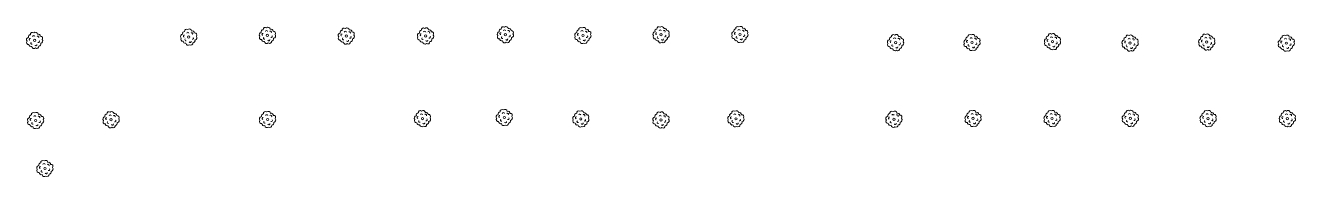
# Model space of a CAD drawing. Header units: metres. Extents: x -170671 to 7046476, y -35663801 to 566855.
# Drawn here: x 6282 to 16252, y 16565 to 17763 of the extents above; entities that cross this region are included whole.
import ezdxf

# ---------------------------------------------------------------- set-up
doc = ezdxf.new("R2010")
doc.units = ezdxf.units.M
doc.header["$LTSCALE"] = 100
doc.layers.add('0-véget', color=3, linetype='Continuous')

# ---------------------------------------------------------------- blocks, each defined once
blk = doc.blocks.new('BLSYM081 - 2025')
at = {"color": 92, "linetype": 'Continuous', "lineweight": 0}
blk.add_circle((0, 0), 0.45, dxfattribs=at)
for centre, radius, start, end in [((-2.27, 0.52), 0.894, 88.4583, 215.1929), ((-1.44, 1.59), 0.825, 83.4353, 192.7267), ((-1.52, -0.18), 0.415, 90.5895, 253.7128), ((-1.17, 1.38), 0.385, 40.5494, 221.5177), ((-0.57, 2.46), 0.782, 43.6925, 183.5969), ((0.52, 2.27), 0.894, -1.5417, 125.1929), ((0.61, 1.41), 0.415, -29.4105, 133.7128), ((1.59, 1.44), 0.825, -6.5647, 102.7267), ((1.78, 0.32), 0.385, -79.4506, 101.5179), ((2.27, -0.52), 0.894, -91.5417, 35.1929), ((2.46, 0.57), 0.782, -46.3075, 93.5969), ((-2.46, -0.57), 0.782, 133.6925, 273.5969), ((-1.59, -1.44), 0.825, 173.4353, 282.7267), ((-0.52, -2.27), 0.894, 178.4583, 305.1929), ((-0.61, -1.7), 0.385, 160.5494, 341.5175), ((0.57, -2.46), 0.782, -136.3075, 3.5969), ((0.91, -1.23), 0.415, -149.4105, 13.7127), ((1.44, -1.59), 0.825, -96.5647, 12.7267)]:
    blk.add_arc(centre, radius, start, end, dxfattribs=at)

msp = doc.modelspace()

# ---------------------------------------------------------------- block references
at = {"layer": '0-véget', "color": 0, "linetype": 'Continuous', "lineweight": 0, "xscale": 20.00000029806431, "yscale": 20.00000029806431, "zscale": 20.00000029806431, "rotation": 276.7797354001526}
for p in [(8180.161, 17684.34), (8798.592, 17679.317), (9420.533, 17679.873), (10046.462, 17689.541), (10654.427, 17683.473), (11268.036, 17689.636), (11885.755, 17691.291), (6354.123, 17645.105), (7563.416, 17670.73), (13106.922, 17627.122), (13706.509, 17628.294), (14337.512, 17635.241), (14946.397, 17623.879), (15547.88, 17631.853), (16171.376, 17623.16), (6362.195, 17014.607), (6954.068, 17020.96), (8181.361, 17022.395), (9396.271, 17029.524), (10037.699, 17038.403), (10638.181, 17027.206), (11266.868, 17018.604), (11854.123, 17027.919), (13093.951, 17024.587), (13714.535, 17030.599), (14334.215, 17030.356), (14948.009, 17031.626), (15558.148, 17029.975), (16179.905, 17029.151), (6435.016, 16636.985)]:
    msp.add_blockref('BLSYM081 - 2025', p, dxfattribs=at)

doc.saveas('drawing.dxf')
